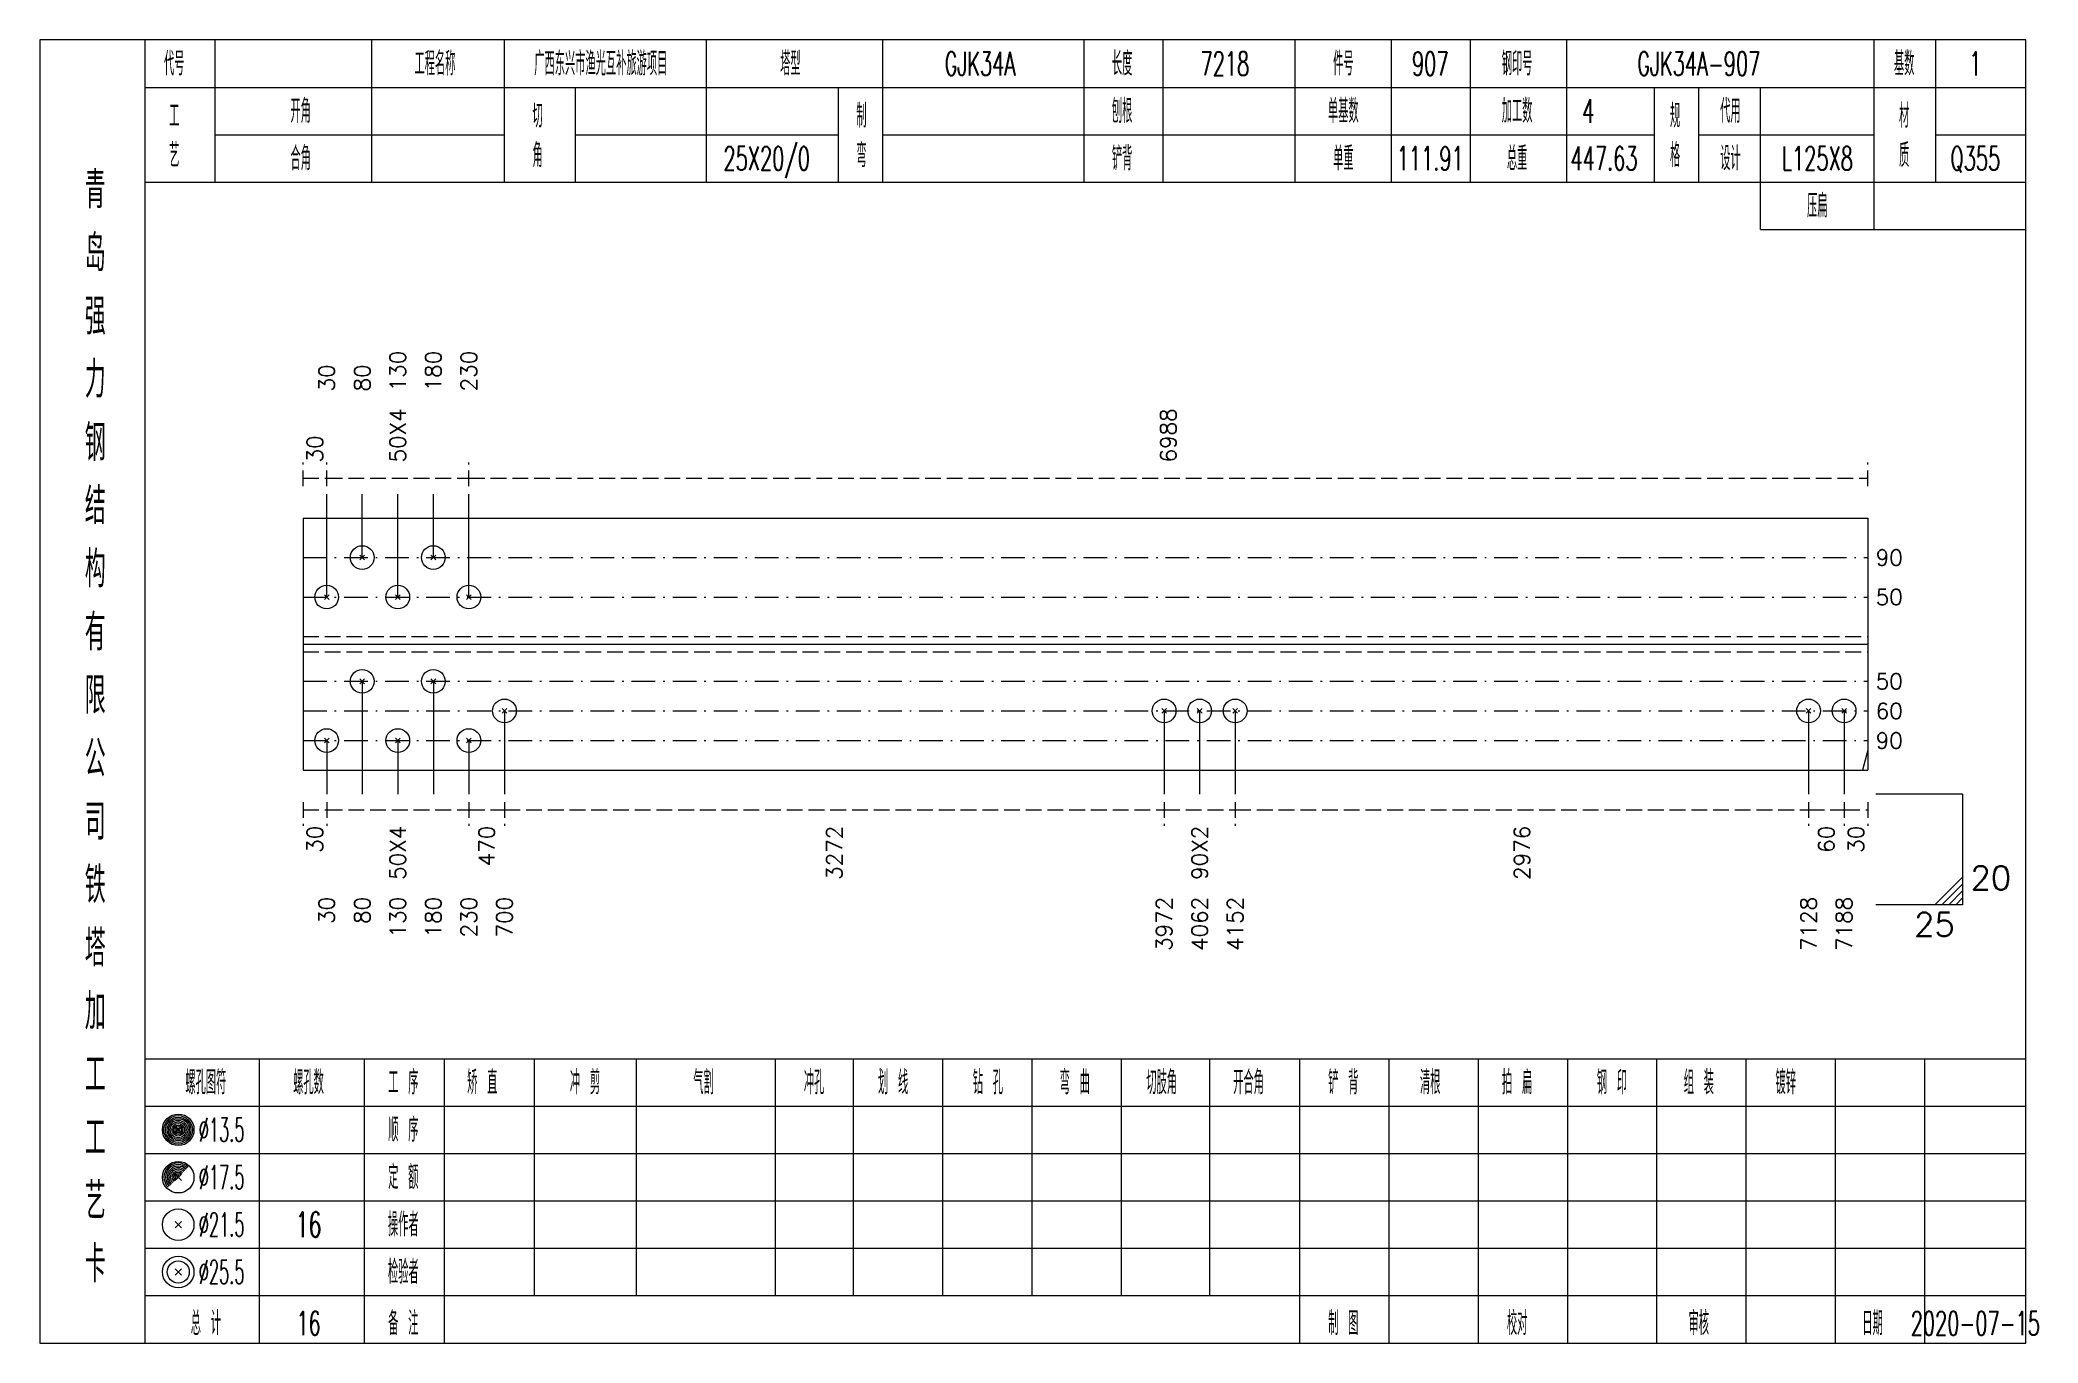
# Model space of a CAD drawing. Extents: x 0 to 2606, y -377 to 6479.
# Drawn here: x 1829.8 to 2082.7, y 2625 to 2790 of the extents above; entities that cross this region are included whole.
import ezdxf
from ezdxf.enums import TextEntityAlignment as Align

# ---------------------------------------------------------------- set-up
doc = ezdxf.new("R2010")
doc.units = 0
doc.header["$MEASUREMENT"] = 0
doc.linetypes.add('一点画线', pattern=[5.2, 3, -1, 0.2, -1])
doc.linetypes.add('虚线', pattern=[2.75, 2, -0.75])
doc.layers.get('0').update_dxf_attribs({"linetype": 'CONTINUOUS', "lineweight": 25})
doc.layers.add('1', color=7, linetype='CONTINUOUS', lineweight=25)
doc.layers.add('4', color=7, linetype='CONTINUOUS', lineweight=25)
doc.styles.get("Standard").update_dxf_attribs({"font": 'simplex.shx', "width": 0.7, "height": 3, "bigfont": 'gbhzfs.shx'})

msp = doc.modelspace()

# ---------------------------------------------------------------- texts
at = {"color": 7, "linetype": 'Continuous', "lineweight": 13}
for s, p in [('130', (1875.1, 2745.5)), ('180', (1879.6, 2745.5)), ('230', (1884.1, 2745.5)), ('30', (1866.1, 2745.5)), ('80', (1870.6, 2745.5))]:
    msp.add_text(s, height=2, rotation=90, dxfattribs=at).set_placement(p, align=Align.MIDDLE_LEFT)
at = {"color": 8, "linetype": 'Continuous', "lineweight": 9}
for s, p in [('50X4', (1875.1, 2736.5)), ('6988', (1972.65, 2736.5)), ('30', (1864.6, 2736.5))]:
    msp.add_text(s, height=2, rotation=90, dxfattribs=at).set_placement(p, align=Align.MIDDLE_LEFT)
at = {"color": 7, "linetype": 'Continuous', "lineweight": 13}
for s, p in [('90', (2062.2, 2724.46)), ('50', (2062.2, 2719.46)), ('50', (2062.2, 2708.79)), ('60', (2062.2, 2705.04)), ('90', (2062.2, 2701.29))]:
    msp.add_text(s, height=2, dxfattribs=at).set_placement(p, align=Align.MIDDLE_LEFT)
at = {"color": 8, "linetype": 'Continuous', "lineweight": 9}
for s, p in [('30', (1864.6, 2690.5)), ('50X4', (1875.1, 2690.5)), ('470', (1886.35, 2690.5)), ('3272', (1930.36, 2690.5)), ('90X2', (1976.61, 2690.5)), ('2976', (2017.41, 2690.5)), ('60', (2055.95, 2690.5)), ('30', (2059.7, 2690.5))]:
    msp.add_text(s, height=2, rotation=90, dxfattribs=at).set_placement(p, align=Align.MIDDLE_RIGHT)
at = {"color": 7, "linetype": 'Continuous', "lineweight": 13}
msp.add_text('20', height=3, dxfattribs=at).set_placement((2074.2, 2681.5), align=Align.BOTTOM_LEFT)
msp.add_text('25', height=3, dxfattribs=at).set_placement((2072.2, 2679.5), align=Align.TOP_RIGHT)
at = {"layer": '1', "color": 7, "linetype": 'Continuous', "lineweight": 13}
for s, p in [('30', (1866.1, 2681.5)), ('80', (1870.6, 2681.5)), ('130', (1875.1, 2681.5)), ('180', (1879.6, 2681.5)), ('230', (1884.1, 2681.5)), ('700', (1888.6, 2681.5)), ('3972', (1972.11, 2681.5)), ('4062', (1976.61, 2681.5)), ('4152', (1981.11, 2681.5)), ('7128', (2053.7, 2681.5)), ('7188', (2058.2, 2681.5))]:
    msp.add_text(s, height=2, rotation=90, dxfattribs=at).set_placement(p, align=Align.MIDDLE_RIGHT)
at = {"layer": '4', "color": 1, "linetype": 'Continuous', "lineweight": 13}
for s, height, width, p in [('代号', 3, 0.6, (1846.8, 2787)), ('工程名称', 3, 0.6, (1879.8, 2787)), ('广西东兴市渔光互补旅游项目', 3, 0.6, (1900.8, 2787)), ('塔型', 3, 0.6, (1924.8, 2787)), ('GJK34A', 3, 0.6, (1948.8, 2787)), ('长度', 3, 0.6, (1966.8, 2787)), ('7218', 3, 0.6, (1979.8, 2787)), ('件号', 3, 0.6, (1994.8, 2787)), ('907', 3, 0.6, (2005.8, 2787)), ('钢印号', 3, 0.6, (2016.8, 2787)), ('GJK34A-907', 3, 0.6, (2039.8, 2787)), ('基数', 3, 0.6, (2065.8, 2787)), ('1', 3, 0.6, (2074.8, 2787)), ('开角', 3, 0.6, (1862.8, 2781)), ('刨根', 3, 0.6, (1966.8, 2781)), ('单基数', 3, 0.6, (1994.8, 2781)), ('加工数', 3, 0.6, (2016.8, 2781)), ('4', 3, 0.6, (2025.8, 2781)), ('代用', 3, 0.6, (2043.8, 2781)), ('工', 3, 0.6, (1846.8, 2780.4)), ('切', 3, 0.6, (1892.8, 2780.4)), ('制', 3, 0.6, (1933.8, 2780.4)), ('规', 3, 0.6, (2036.8, 2780.4)), ('材', 3, 0.6, (2065.8, 2780.4)), ('艺', 3, 0.6, (1846.8, 2775.4)), ('合角', 3, 0.6, (1862.8, 2775)), ('角', 3, 0.6, (1892.8, 2775.4)), ('25X20/0', 3, 0.6, (1921.8, 2775)), ('弯', 3, 0.6, (1933.8, 2775.4)), ('铲背', 3, 0.6, (1966.8, 2775)), ('单重', 3, 0.6, (1994.8, 2775)), ('111.91', 3, 0.6, (2005.8, 2775)), ('总重', 3, 0.6, (2016.8, 2775)), ('447.63', 3, 0.6, (2027.8, 2775)), ('格', 3, 0.6, (2036.8, 2775.4)), ('设计', 3, 0.6, (2043.8, 2775)), ('L125X8', 3, 0.6, (2054.8, 2775)), ('质', 3, 0.6, (2065.8, 2775.4)), ('Q355', 3, 0.6, (2074.8, 2775)), ('青', 4.6, 0.8, (1836.8, 2771)), ('压扁', 3, 0.6, (2054.8, 2769)), ('岛', 4.6, 0.8, (1836.8, 2763)), ('强', 4.6, 0.8, (1836.8, 2755)), ('力', 4.6, 0.8, (1836.8, 2747)), ('钢', 4.6, 0.8, (1836.8, 2739)), ('结', 4.6, 0.8, (1836.8, 2731)), ('构', 4.6, 0.8, (1836.8, 2723)), ('有', 4.6, 0.8, (1836.8, 2715)), ('限', 4.6, 0.8, (1836.8, 2707)), ('公', 4.6, 0.8, (1836.8, 2699)), ('司', 4.6, 0.8, (1836.8, 2691)), ('铁', 4.6, 0.8, (1836.8, 2683)), ('塔', 4.6, 0.8, (1836.8, 2675)), ('加', 4.6, 0.8, (1836.8, 2667)), ('工', 4.6, 0.8, (1836.8, 2659)), ('螺孔图符', 3, 0.6, (1850.8, 2658)), ('螺孔数', 3, 0.6, (1863.8, 2658)), ('工 序', 3, 0.6, (1875.8, 2658)), ('矫 直', 3, 0.6, (1885.8, 2658)), ('冲 剪', 3, 0.6, (1898.8, 2658)), ('气割', 3, 0.6, (1913.8, 2658)), ('冲孔', 3, 0.6, (1927.8, 2658)), ('划 线', 3, 0.6, (1937.8, 2658)), ('钻 孔', 3, 0.6, (1949.8, 2658)), ('弯 曲', 3, 0.6, (1960.8, 2658)), ('切肢角', 3, 0.6, (1971.8, 2658)), ('开合角', 3, 0.6, (1982.8, 2658)), ('铲 背', 3, 0.6, (1994.8, 2658)), ('清根', 3, 0.6, (2005.8, 2658)), ('拍 扁', 3, 0.6, (2016.8, 2658)), ('钢 印', 3, 0.6, (2028.8, 2658)), ('组 装', 3, 0.6, (2039.8, 2658)), ('镀锌', 3, 0.6, (2050.8, 2658)), ('%%C13.5', 3, 0.5, (1852.8, 2652)), ('顺 序', 3, 0.6, (1875.8, 2652)), ('工', 4.6, 0.8, (1836.8, 2651)), ('%%C17.5', 3, 0.5, (1852.8, 2646)), ('定 额', 3, 0.6, (1875.8, 2646)), ('艺', 4.6, 0.8, (1836.8, 2643)), ('%%C21.5', 3, 0.5, (1852.8, 2640)), ('16', 3.2, 0.6, (1863.8, 2640)), ('操作者', 3, 0.6, (1875.8, 2640)), ('卡', 4.6, 0.8, (1836.8, 2635)), ('检验者', 3, 0.6, (1875.8, 2634)), ('%%C25.5', 3, 0.5, (1852.8, 2634)), ('总 计', 3, 0.6, (1850.8, 2627.5)), ('16', 3, 0.6, (1863.8, 2627.5)), ('备 注', 3, 0.6, (1875.8, 2627.5)), ('制 图', 3, 0.6, (1994.8, 2627.5)), ('校对', 3, 0.6, (2016.8, 2627.5)), ('审核', 3, 0.6, (2039.8, 2627.5)), ('日期', 3, 0.6, (2061.8, 2627.5)), ('2020-07-15', 3, 0.6, (2074.8, 2627.5))]:
    msp.add_text(s, height=height, dxfattribs=dict(at, width=width)).set_placement(p, align=Align.MIDDLE_CENTER)

# ---------------------------------------------------------------- linework, layer by layer
at = {"color": 8, "linetype": '虚线', "lineweight": 9}
for p, q in [((1863.1, 2733.5), (1863.1, 2736.5)), ((1863.1, 2734.5), (1866.1, 2734.5)), ((1866.1, 2733.5), (1866.1, 2736.5)), ((1866.1, 2733.5), (1866.1, 2736.5)), ((1866.1, 2734.5), (1884.1, 2734.5)), ((1884.1, 2733.5), (1884.1, 2736.5)), ((1884.1, 2733.5), (1884.1, 2736.5)), ((1884.1, 2734.5), (2061.2, 2734.5)), ((2061.2, 2733.5), (2061.2, 2736.5)), ((1863.1, 2693.5), (1863.1, 2690.5)), ((1863.1, 2692.5), (1866.1, 2692.5)), ((1866.1, 2693.5), (1866.1, 2690.5)), ((1866.1, 2693.5), (1866.1, 2690.5)), ((1866.1, 2692.5), (1884.1, 2692.5)), ((1884.1, 2693.5), (1884.1, 2690.5)), ((1884.1, 2693.5), (1884.1, 2690.5)), ((1884.1, 2692.5), (1888.6, 2692.5)), ((1888.6, 2693.5), (1888.6, 2690.5)), ((1888.6, 2693.5), (1888.6, 2690.5)), ((1888.6, 2692.5), (1972.11, 2692.5)), ((1972.11, 2693.5), (1972.11, 2690.5)), ((1972.11, 2693.5), (1972.11, 2690.5)), ((1972.11, 2692.5), (1981.11, 2692.5)), ((1981.11, 2693.5), (1981.11, 2690.5)), ((1981.11, 2693.5), (1981.11, 2690.5)), ((1981.11, 2692.5), (2053.7, 2692.5)), ((2053.7, 2693.5), (2053.7, 2690.5)), ((2053.7, 2693.5), (2053.7, 2690.5)), ((2053.7, 2692.5), (2058.2, 2692.5)), ((2058.2, 2693.5), (2058.2, 2690.5)), ((2058.2, 2693.5), (2058.2, 2690.5)), ((2058.2, 2692.5), (2061.2, 2692.5)), ((2061.2, 2693.5), (2061.2, 2690.5))]:
    msp.add_line(p, q, dxfattribs=at)
at = {"color": 7, "linetype": 'Continuous', "lineweight": 13}
for p, q in [((1866.1, 2719.46), (1866.1, 2732.5)), ((1870.6, 2724.46), (1870.6, 2732.5)), ((1875.1, 2719.46), (1875.1, 2732.5)), ((1879.6, 2724.46), (1879.6, 2732.5)), ((1884.1, 2719.46), (1884.1, 2732.5)), ((1870.3, 2724.16), (1870.9, 2724.76)), ((1870.9, 2724.16), (1870.3, 2724.76)), ((1879.3, 2724.16), (1879.9, 2724.76)), ((1879.9, 2724.16), (1879.3, 2724.76)), ((1865.8, 2719.16), (1866.4, 2719.76)), ((1866.4, 2719.16), (1865.8, 2719.76)), ((1874.8, 2719.16), (1875.4, 2719.76)), ((1875.4, 2719.16), (1874.8, 2719.76)), ((1883.8, 2719.16), (1884.4, 2719.76)), ((1884.4, 2719.16), (1883.8, 2719.76)), ((1870.6, 2708.79), (1870.6, 2694.5)), ((1879.6, 2708.79), (1879.6, 2694.5)), ((1888.6, 2705.04), (1888.6, 2694.5)), ((1972.11, 2705.04), (1972.11, 2694.5)), ((1976.61, 2705.04), (1976.61, 2694.5)), ((1981.11, 2705.04), (1981.11, 2694.5)), ((2053.7, 2705.04), (2053.7, 2694.5)), ((2058.2, 2705.04), (2058.2, 2694.5)), ((1866.1, 2701.29), (1866.1, 2694.5)), ((1875.1, 2701.29), (1875.1, 2694.5)), ((1884.1, 2701.29), (1884.1, 2694.5)), ((2061.2, 2700.09), (2060.51, 2697.54)), ((2073.2, 2694.5), (2062.2, 2694.5)), ((2073.2, 2694.5), (2073.2, 2680.5)), ((2069.7, 2680.5), (2073.2, 2684)), ((2070.57, 2680.5), (2073.2, 2683.12)), ((2071.45, 2680.5), (2073.2, 2682.25)), ((2072.32, 2680.5), (2073.2, 2681.38)), ((2073.2, 2680.5), (2062.2, 2680.5))]:
    msp.add_line(p, q, dxfattribs=at)
at = {"color": 7, "linetype": 'Continuous', "lineweight": 18}
for p, q in [((1863.1, 2729.46), (1863.1, 2697.54)), ((1863.1, 2729.46), (2061.2, 2729.46)), ((2061.2, 2729.46), (2061.2, 2697.54)), ((1863.1, 2713.5), (2061.2, 2713.5))]:
    msp.add_line(p, q, dxfattribs=at)
at = {"color": 3, "linetype": '一点画线', "lineweight": 13}
for p, q in [((1863.1, 2724.46), (2061.2, 2724.46)), ((1863.1, 2719.46), (2061.2, 2719.46)), ((1863.1, 2708.79), (2061.2, 2708.79)), ((1863.1, 2705.04), (2061.2, 2705.04)), ((1863.1, 2701.29), (2061.2, 2701.29))]:
    msp.add_line(p, q, dxfattribs=at)
at = {"color": 1, "linetype": '虚线', "lineweight": 18}
for p, q in [((1863.1, 2714.46), (2061.2, 2714.46)), ((1863.1, 2712.54), (2061.2, 2712.54))]:
    msp.add_line(p, q, dxfattribs=at)
at = {"color": 7, "linetype": 'Continuous', "lineweight": 13}
for centre in [(1870.6, 2724.46), (1879.6, 2724.46), (1866.1, 2719.46), (1875.1, 2719.46), (1884.1, 2719.46)]:
    msp.add_circle(centre, 1.5, dxfattribs=at)
at = {"layer": '1', "color": 7, "linetype": 'Continuous', "lineweight": 13}
for p, q in [((1870.3, 2708.49), (1870.9, 2709.09)), ((1870.9, 2708.49), (1870.3, 2709.09)), ((1879.3, 2708.49), (1879.9, 2709.09)), ((1879.9, 2708.49), (1879.3, 2709.09)), ((1888.3, 2704.74), (1888.9, 2705.34)), ((1888.9, 2704.74), (1888.3, 2705.34)), ((1971.81, 2704.74), (1972.41, 2705.34)), ((1972.41, 2704.74), (1971.81, 2705.34)), ((1976.31, 2704.74), (1976.91, 2705.34)), ((1976.91, 2704.74), (1976.31, 2705.34)), ((1980.81, 2704.74), (1981.41, 2705.34)), ((1981.41, 2704.74), (1980.81, 2705.34)), ((2053.4, 2704.74), (2054, 2705.34)), ((2054, 2704.74), (2053.4, 2705.34)), ((2057.9, 2704.74), (2058.5, 2705.34)), ((2058.5, 2704.74), (2057.9, 2705.34)), ((1865.8, 2700.99), (1866.4, 2701.59)), ((1866.4, 2700.99), (1865.8, 2701.59)), ((1874.8, 2700.99), (1875.4, 2701.59)), ((1875.4, 2700.99), (1874.8, 2701.59)), ((1883.8, 2700.99), (1884.4, 2701.59)), ((1884.4, 2700.99), (1883.8, 2701.59))]:
    msp.add_line(p, q, dxfattribs=at)
at = {"layer": '1', "color": 7, "linetype": 'Continuous', "lineweight": 18}
msp.add_line((1863.1, 2697.54), (2061.2, 2697.54), dxfattribs=at)
at = {"layer": '1', "color": 7, "linetype": 'Continuous', "lineweight": 13}
for centre in [(1870.6, 2708.79), (1879.6, 2708.79), (1888.6, 2705.04), (1972.11, 2705.04), (1976.61, 2705.04), (1981.11, 2705.04), (2053.7, 2705.04), (2058.2, 2705.04), (1866.1, 2701.29), (1875.1, 2701.29), (1884.1, 2701.29)]:
    msp.add_circle(centre, 1.5, dxfattribs=at)
at = {"layer": '4', "color": 1, "linetype": 'Continuous', "lineweight": 18}
for p, q in [((1843.1, 2625), (1843.1, 2790)), ((1852, 2772), (1852, 2790)), ((1871.8, 2772), (1871.8, 2790)), ((1888.6, 2772), (1888.6, 2790)), ((1914.2, 2772), (1914.2, 2790)), ((1936.5, 2772), (1936.5, 2790)), ((1962, 2772), (1962, 2790)), ((1972, 2772), (1972, 2790)), ((1988.7, 2772), (1988.7, 2790)), ((2000.9, 2772), (2000.9, 2790)), ((2010.9, 2772), (2010.9, 2790)), ((2023.1, 2772), (2023.1, 2790)), ((2062, 2766), (2062, 2790)), ((2069.8, 2772), (2069.8, 2790)), ((1843.1, 2784), (2081.2, 2784)), ((1897.6, 2772), (1897.6, 2784)), ((1930.9, 2772), (1930.9, 2784)), ((2034.2, 2772), (2034.2, 2784)), ((2039.8, 2772), (2039.8, 2784)), ((2047.6, 2766), (2047.6, 2784)), ((1852, 2778), (1888.6, 2778)), ((1897.6, 2778), (1930.9, 2778)), ((1936.5, 2778), (2034.2, 2778)), ((2039.8, 2778), (2062, 2778)), ((2069.8, 2778), (2081.2, 2778)), ((1843.1, 2772), (2081.2, 2772)), ((2047.6, 2766), (2081.2, 2766)), ((1843.1, 2661), (2081.2, 2661)), ((1857.6, 2625), (1857.6, 2661)), ((1870.9, 2625), (1870.9, 2661)), ((1881, 2625), (1881, 2661)), ((1892.4, 2631), (1892.4, 2661)), ((1905.3, 2631), (1905.3, 2661)), ((1922.9, 2631), (1922.9, 2661)), ((1932.8, 2631), (1932.8, 2661)), ((1944.1, 2631), (1944.1, 2661)), ((1955.4, 2631), (1955.4, 2661)), ((1966.7, 2631), (1966.7, 2661)), ((1977.9, 2631), (1977.9, 2661)), ((1989.3, 2631), (1989.3, 2661)), ((2000.6, 2631), (2000.6, 2661)), ((2011.9, 2631), (2011.9, 2661)), ((2023.2, 2631), (2023.2, 2661)), ((2034.5, 2631), (2034.5, 2661)), ((2045.8, 2631), (2045.8, 2661)), ((2057.1, 2631), (2057.1, 2661)), ((2068.4, 2631), (2068.4, 2661)), ((1843.1, 2655), (2081.2, 2655)), ((1843.1, 2649), (2081.2, 2649)), ((1843.1, 2643), (2081.2, 2643)), ((1843.1, 2637), (2081.2, 2637)), ((1843.1, 2631), (2081.2, 2631)), ((1989.3, 2625), (1989.3, 2631)), ((2000.6, 2625), (2000.6, 2631)), ((2011.9, 2625), (2011.9, 2631)), ((2023.2, 2625), (2023.2, 2631)), ((2034.5, 2625), (2034.5, 2631)), ((2045.8, 2625), (2045.8, 2631)), ((2057.1, 2625), (2057.1, 2631)), ((2068.4, 2625), (2068.4, 2631))]:
    msp.add_line(p, q, dxfattribs=at)
at = {"layer": '4', "color": 7, "linetype": 'Continuous', "lineweight": 13}
for p, q in [((1847.1, 2651.8), (1847.5, 2652.2)), ((1847.5, 2651.8), (1847.1, 2652.2)), ((1846.9, 2639.6), (1847.7, 2640.4)), ((1847.7, 2639.6), (1846.9, 2640.4)), ((1846.9, 2633.6), (1847.7, 2634.4)), ((1847.7, 2633.6), (1846.9, 2634.4))]:
    msp.add_line(p, q, dxfattribs=at)
at = {"layer": '4', "color": 7, "linetype": 'Continuous', "lineweight": 0}
for p, q in [((1846.9, 2645.6), (1847.7, 2646.4)), ((1846.9, 2646.4), (1847.7, 2645.6))]:
    msp.add_line(p, q, dxfattribs=at)
at = {"layer": '4', "color": 1, "linetype": 'Continuous', "lineweight": 18}
msp.add_lwpolyline([(1829.8, 2790), (1829.8, 2625), (2081.2, 2625), (2081.2, 2790)], close=True, dxfattribs=at)
at = {"layer": '4', "color": 7, "linetype": 'Continuous', "lineweight": 13}
for centre, radius in [((1847.3, 2652), 2), ((1847.3, 2652), 1.8), ((1847.3, 2652), 1.6), ((1847.3, 2652), 1.4), ((1847.3, 2652), 1.2), ((1847.3, 2652), 1), ((1847.3, 2652), 0.8), ((1847.3, 2652), 0.6), ((1847.3, 2652), 0.4), ((1847.3, 2652), 0.2), ((1847.3, 2646), 2), ((1847.3, 2640), 2), ((1847.3, 2634), 2), ((1847.3, 2634), 1.4)]:
    msp.add_circle(centre, radius, dxfattribs=at)
for radius in [1.8, 1.6, 1.4, 1.2, 1, 0.8, 0.6, 0.4, 0.2]:
    msp.add_arc((1847.3, 2646), radius, 45, 225, dxfattribs=at)

msp.set_redraw_order([(e.dxf.handle, doc.entitydb.next_handle()) for e in msp.query("TEXT MTEXT ATTDEF DIMENSION ARC_DIMENSION")])  # texts and dimensions are drawn at this point

doc.saveas('drawing.dxf')
